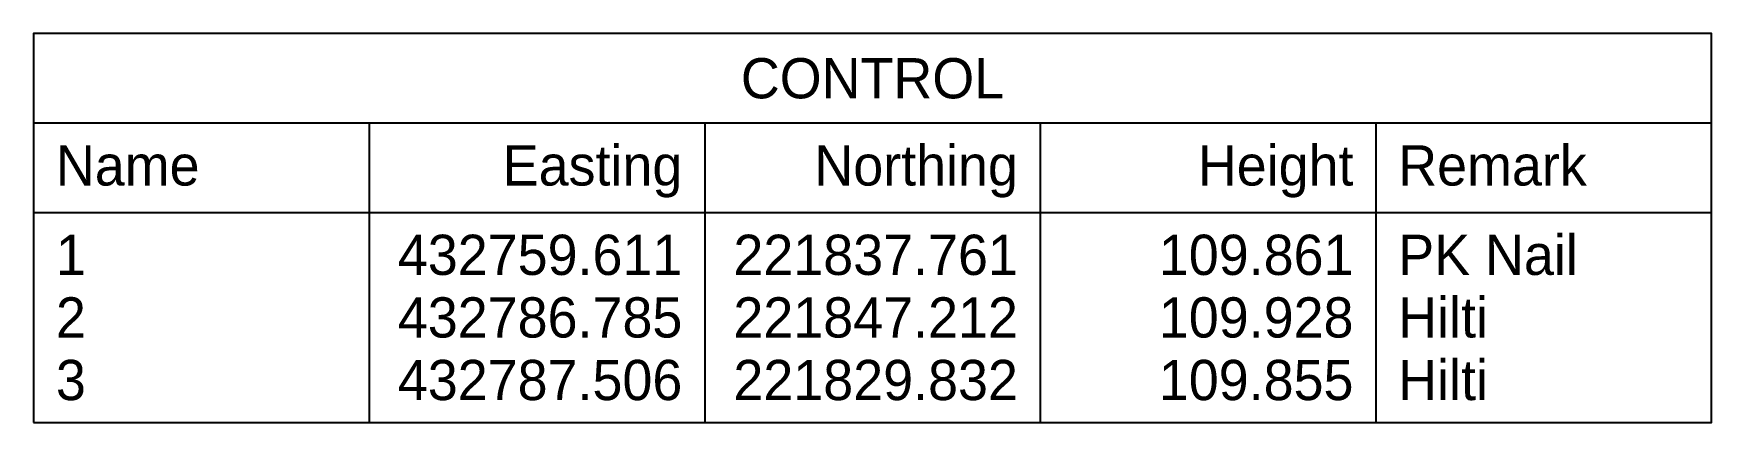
# Model space of a CAD drawing. Header units: millimetres. Extents: x 14063 to 1112248, y -41582 to 2046360.
# Drawn here: x 1006241 to 1013741, y 2014166 to 2015906 of the extents above; entities that cross this region are included whole.
import ezdxf
from ezdxf.enums import TextEntityAlignment as Align

# ---------------------------------------------------------------- set-up
doc = ezdxf.new("R2010")
doc.units = ezdxf.units.MM
doc.layers.add('SV_$_Title Block', color=7, linetype='Continuous')
doc.styles.add('default', font='default')

msp = doc.modelspace()

# ---------------------------------------------------------------- texts
at = {"layer": 'SV_$_Title Block', "color": 7, "style": 'default'}
msp.add_text('CONTROL', height=180, dxfattribs=at).set_placement((1009991.4, 2015615.6), align=Align.CENTER)
for s, p in [('Name', (1006341.4, 2015225.6)), ('Remark', (1012341.4, 2015225.6)), ('1', (1006341.4, 2014825.6)), ('PK Nail', (1012341.4, 2014825.6)), ('2', (1006341.4, 2014545.6)), ('Hilti', (1012341.4, 2014545.6)), ('3', (1006341.4, 2014265.6)), ('Hilti', (1012341.4, 2014265.6))]:
    msp.add_text(s, height=180, dxfattribs=at).set_placement(p)
for s, p in [('Easting', (1009141.4, 2015225.6)), ('Northing', (1010641.4, 2015225.6)), ('Height', (1012141.4, 2015225.6)), ('432759.611', (1009141.4, 2014825.6)), ('221837.761', (1010641.4, 2014825.6)), ('109.861', (1012141.4, 2014825.6)), ('432786.785', (1009141.4, 2014545.6)), ('221847.212', (1010641.4, 2014545.6)), ('109.928', (1012141.4, 2014545.6)), ('432787.506', (1009141.4, 2014265.6)), ('221829.832', (1010641.4, 2014265.6)), ('109.855', (1012141.4, 2014265.6))]:
    msp.add_text(s, height=180, dxfattribs=at).set_placement(p, align=Align.RIGHT)

# ---------------------------------------------------------------- linework, layer by layer
at = {"layer": 'SV_$_Title Block', "color": 7, "linetype": 'Continuous'}
msp.add_lwpolyline([(1006241.4, 2014165.6), (1013741.4, 2014165.6), (1013741.4, 2015905.6), (1006241.4, 2015905.6)], close=True, dxfattribs=at)
for points in [[(1006241.4, 2015505.6), (1013741.4, 2015505.6)], [(1007741.4, 2015505.6), (1007741.4, 2014165.6)], [(1009241.4, 2015505.6), (1009241.4, 2014165.6)], [(1010741.4, 2015505.6), (1010741.4, 2014165.6)], [(1012241.4, 2015505.6), (1012241.4, 2014165.6)], [(1006241.4, 2015105.6), (1007741.4, 2015105.6)], [(1007741.4, 2015105.6), (1009241.4, 2015105.6)], [(1009241.4, 2015105.6), (1010741.4, 2015105.6)], [(1010741.4, 2015105.6), (1012241.4, 2015105.6)], [(1012241.4, 2015105.6), (1013741.4, 2015105.6)]]:
    msp.add_lwpolyline(points, dxfattribs=at)

msp.set_redraw_order([(e.dxf.handle, doc.entitydb.next_handle()) for e in msp.query("TEXT MTEXT ATTDEF DIMENSION ARC_DIMENSION")])  # texts and dimensions are drawn at this point

doc.saveas('drawing.dxf')
